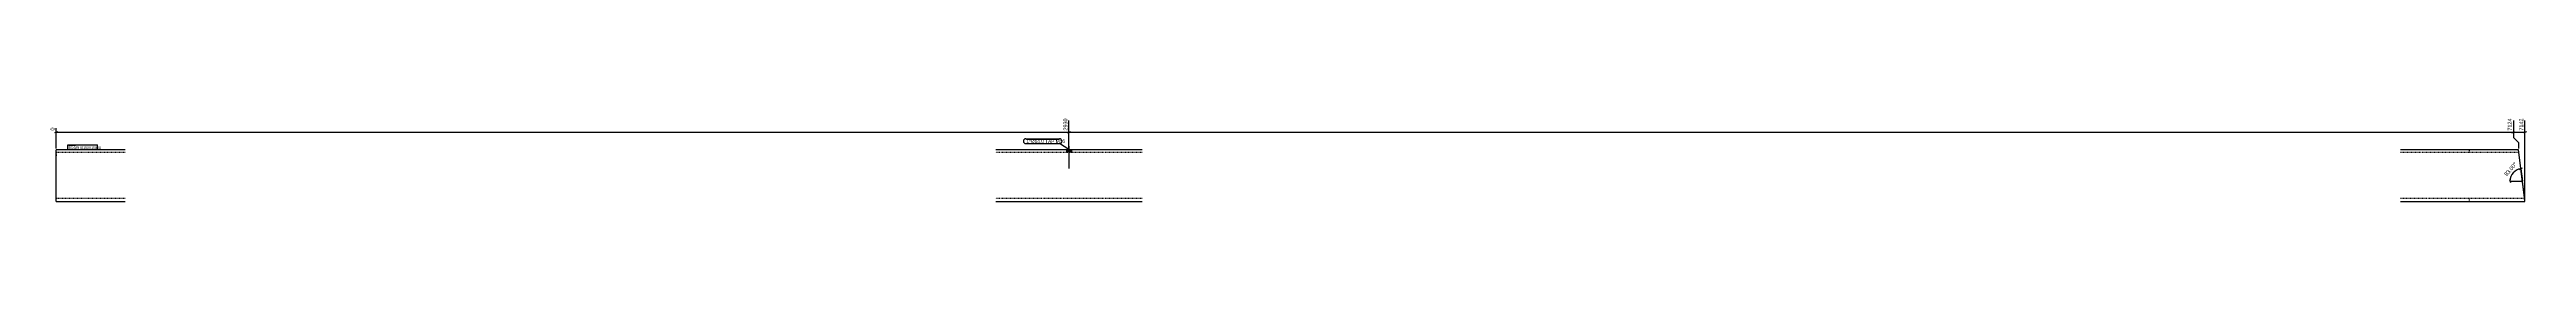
# Model space of a CAD drawing. Header units: millimetres. Extents: x 7 to 20456, y 9 to 246.
# Drawn here: x 13290 to 20456, y 9 to 246 of the extents above; entities that cross this region are included whole.
import ezdxf

# ---------------------------------------------------------------- set-up
doc = ezdxf.new("R2010")
doc.units = ezdxf.units.MM
doc.linetypes.add('DXK_LINE_DOT2', pattern=[3.9198, 1.9599, -1.9599])
for name, color, linetype in [('MÅLSÆTNING', 7, 'Continuous'), ('STÅL', 7, 'Continuous'), ('TEKST', 7, 'Continuous')]:
    doc.layers.add(name, color=color, linetype=linetype)
doc.styles.add('Arial Narrow', font='ARIALN.TTF', dxfattribs={"height": 0.2})

msp = doc.modelspace()

# ---------------------------------------------------------------- hatches: boundary and pattern name
at = {"layer": 'STÅL', "linetype": 'Continuous'}
msp.add_hatch(color=3, dxfattribs=at).paths.add_polyline_path([(16246.4, 159), (16232.4, 159), (16232.4, 151), (16246.4, 151)])

# ---------------------------------------------------------------- linework, layer by layer
at = {"layer": 'MÅLSÆTNING', "color": 7, "linetype": 'Continuous'}
for p, q in [((13309.4, 162), (13309.4, 221.8)), ((16239.4, 162), (16239.4, 243.8)), ((16239.4, 162), (16239.4, 243.8)), ((20417.9, 243.8), (20417.9, 194.4)), ((13313.9, 211.2), (13304.9, 207.6)), ((13309.4, 209.4), (16239.4, 209.4)), ((16243.9, 211.2), (16234.9, 207.6)), ((16234.9, 207.6), (16243.9, 211.2)), ((16239.4, 209.4), (20417.9, 209.4)), ((20413.4, 207.6), (20422.4, 211.2)), ((20417.9, 194.4), (20432.9, 179.4)), ((20432.9, 179.4), (20432.9, 162)), ((20406.3, 72.4), (20409.9, 63.4)), ((20435.4, 101.3), (20443.9, 106)), ((20450.9, 12), (20439.7, 103.6)), ((20439.7, 103.6), (20444.1, 67.9)), ((20408.1, 67.9), (20444.1, 67.9))]:
    msp.add_line(p, q, dxfattribs=at)
msp.add_arc((20444.1, 67.9), 36, 97, 180, dxfattribs=at)
at = {"layer": 'STÅL', "color": 2, "linetype": 'Continuous'}
for p, q in [((13509.4, 159), (13309.4, 159)), ((13309.4, 29), (13309.4, 159)), ((16451.4, 159), (16027.4, 159)), ((20432.9, 159), (20091.4, 159)), ((20448.9, 29), (20432.9, 159)), ((13309.4, 14.9), (13309.4, 29)), ((13309.4, 9), (13309.4, 14.9)), ((13309.4, 9), (13509.4, 9)), ((16027.4, 9), (16451.4, 9)), ((20091.4, 9), (20451.3, 9)), ((20451.3, 9), (20448.9, 29))]:
    msp.add_line(p, q, dxfattribs=at)
at = {"layer": 'STÅL', "color": 7, "linetype": 'DXK_LINE_DOT2'}
for p, q in [((13509.4, 151), (13309.4, 151)), ((13309.4, 146.7), (13309.4, 139)), ((16451.4, 151), (16027.4, 151)), ((20433.9, 151), (20091.4, 151)), ((20291.4, 151), (20291.4, 159)), ((13309.4, 21.3), (13309.4, 29)), ((13309.4, 17.9), (13309.4, 21.3)), ((13309.4, 17), (13309.4, 17.9)), ((13509.4, 17), (13309.4, 17)), ((13309.4, 14.9), (13309.4, 17)), ((16451.4, 17), (16027.4, 17)), ((20450.3, 17), (20091.4, 17)), ((20291.4, 9), (20291.4, 17)), ((20451.3, 9), (20449.8, 21.3))]:
    msp.add_line(p, q, dxfattribs=at)
at = {"layer": 'STÅL', "color": 3, "linetype": 'Continuous'}
for p, q in [((16232.4, 159), (16232.4, 151)), ((16239.4, 169), (16239.4, 104)), ((16246.4, 159), (16246.4, 151))]:
    msp.add_line(p, q, dxfattribs=at)

# ---------------------------------------------------------------- next in the draw order: wipeouts: each hides what was drawn before it
at = {"color": 0, "linetype": 'Continuous'}
for points in [[(13307, 224.2), (13290.2, 224.2), (13290.2, 212.1), (13307, 212.1)], [(16237, 246.2), (16220.2, 246.2), (16220.2, 212.1), (16237, 212.1)], [(20415.5, 246.2), (20398.7, 246.2), (20398.7, 212.1), (20415.5, 212.1)]]:
    msp.add_wipeout(points, dxfattribs=at).dxf.layer = 'MÅLSÆTNING'
at = {"color": 0}
msp.add_wipeout([(13363.7, 161.1), (13363.7, 171.6), (13345.2, 171.6), (13345.2, 161.1)], dxfattribs=at).dxf.layer = 'TEKST'

# ---------------------------------------------------------------- next in the draw order: linework, layer by layer
at = {"layer": 'MÅLSÆTNING', "color": 7, "linetype": 'Continuous'}
for p, q in [((20417.9, 243.8), (20417.9, 194.4)), ((20451.3, 12), (20451.3, 243.8)), ((20413.4, 207.6), (20422.4, 211.2)), ((20417.9, 209.4), (20451.3, 209.4)), ((20417.9, 194.4), (20432.9, 179.4)), ((20432.9, 179.4), (20432.9, 162)), ((20455.8, 211.2), (20446.8, 207.6))]:
    msp.add_line(p, q, dxfattribs=at)

# ---------------------------------------------------------------- next in the draw order: texts
at = {"layer": 'MÅLSÆTNING', "color": 3, "linetype": 'Continuous', "style": 'Arial Narrow'}
for s, height, p in [('0', 11.5, (13304.6, 214.5)), ('2930', 11.45, (16234.6, 214.5)), ('7124', 11.45, (20413.1, 214.5))]:
    msp.add_text(s, height=height, rotation=90.00021, dxfattribs=at).set_placement(p)

# ---------------------------------------------------------------- next in the draw order: wipeouts: each hides what was drawn before it
at = {"color": 0}
msp.add_wipeout([(13363.7, 161.1), (13363.7, 171.6), (13345.2, 171.6), (13345.2, 161.1)], dxfattribs=at).dxf.layer = 'TEKST'

# ---------------------------------------------------------------- next in the draw order: wipeouts: each hides what was drawn before it
at = {"color": 0, "linetype": 'Continuous'}
msp.add_wipeout([(20448.9, 246.2), (20432.1, 246.2), (20432.1, 212.1), (20448.9, 212.1)], dxfattribs=at).dxf.layer = 'MÅLSÆTNING'
at = {"color": 0}
for points, layer in [([(20428.5, 111.2), (20415.9, 122.3), (20386.7, 89.3), (20399.2, 78.1)], 'MÅLSÆTNING'), ([(13427.2, 161.1), (13427.2, 168.6), (13366.9, 168.6), (13366.9, 161.1)], 'TEKST'), ([(16209.7, 178.4), (16209.7, 188.9), (16116.3, 188.9), (16116.3, 178.4)], 'TEKST')]:
    msp.add_wipeout(points, dxfattribs=at).dxf.layer = layer

# ---------------------------------------------------------------- next in the draw order: texts
at = {"layer": 'MÅLSÆTNING', "color": 3, "linetype": 'Continuous', "style": 'Arial Narrow'}
msp.add_text('7142', height=11.45, rotation=90.00021, dxfattribs=at).set_placement((20446.5, 214.5))
at = {"layer": 'MÅLSÆTNING', "color": 3, "style": 'Arial Narrow'}
msp.add_text('83.00°', height=11.45, rotation=48.50088, dxfattribs=at).set_placement((20399, 81.5))

# ---------------------------------------------------------------- next in the draw order: wipeouts: each hides what was drawn before it
at = {"color": 0}
for points in [[(13427.2, 161.1), (13427.2, 168.6), (13366.9, 168.6), (13366.9, 161.1)], [(16209.7, 178.4), (16209.7, 188.9), (16116.3, 188.9), (16116.3, 178.4)]]:
    msp.add_wipeout(points, dxfattribs=at).dxf.layer = 'TEKST'

# ---------------------------------------------------------------- next in the draw order: linework, layer by layer
at = {"layer": 'TEKST', "color": 7, "linetype": 'Continuous'}
for p, q in [((13343.4, 173.4), (13429, 173.4)), ((13343.4, 159.3), (13343.4, 173.4)), ((13343.4, 159.3), (13429, 159.3)), ((13429, 159.3), (13429, 173.4)), ((16114.5, 190.7), (16211.5, 190.7)), ((16114.5, 176.6), (16211.5, 176.6)), ((16239.4, 159.1), (16211.5, 176.6))]:
    msp.add_line(p, q, dxfattribs=at)
for centre, start, end in [((16114.5, 183.7), 90, 270), ((16211.5, 183.7), 270, 90)]:
    msp.add_arc(centre, 7.05, start, end, dxfattribs=at)

# ---------------------------------------------------------------- next in the draw order: texts
at = {"layer": 'TEKST', "color": 3, "style": 'Arial Narrow'}
for s, height, p in [('s55', 10.02, (13345.2, 161.1)), ('RHS150X150X8', 7.158, (13366.9, 161.1)), ('1*Ø14.0 TAP M16', 10.021, (16116.3, 178.4))]:
    msp.add_text(s, height=height, dxfattribs=at).set_placement(p)

doc.saveas('drawing.dxf')
